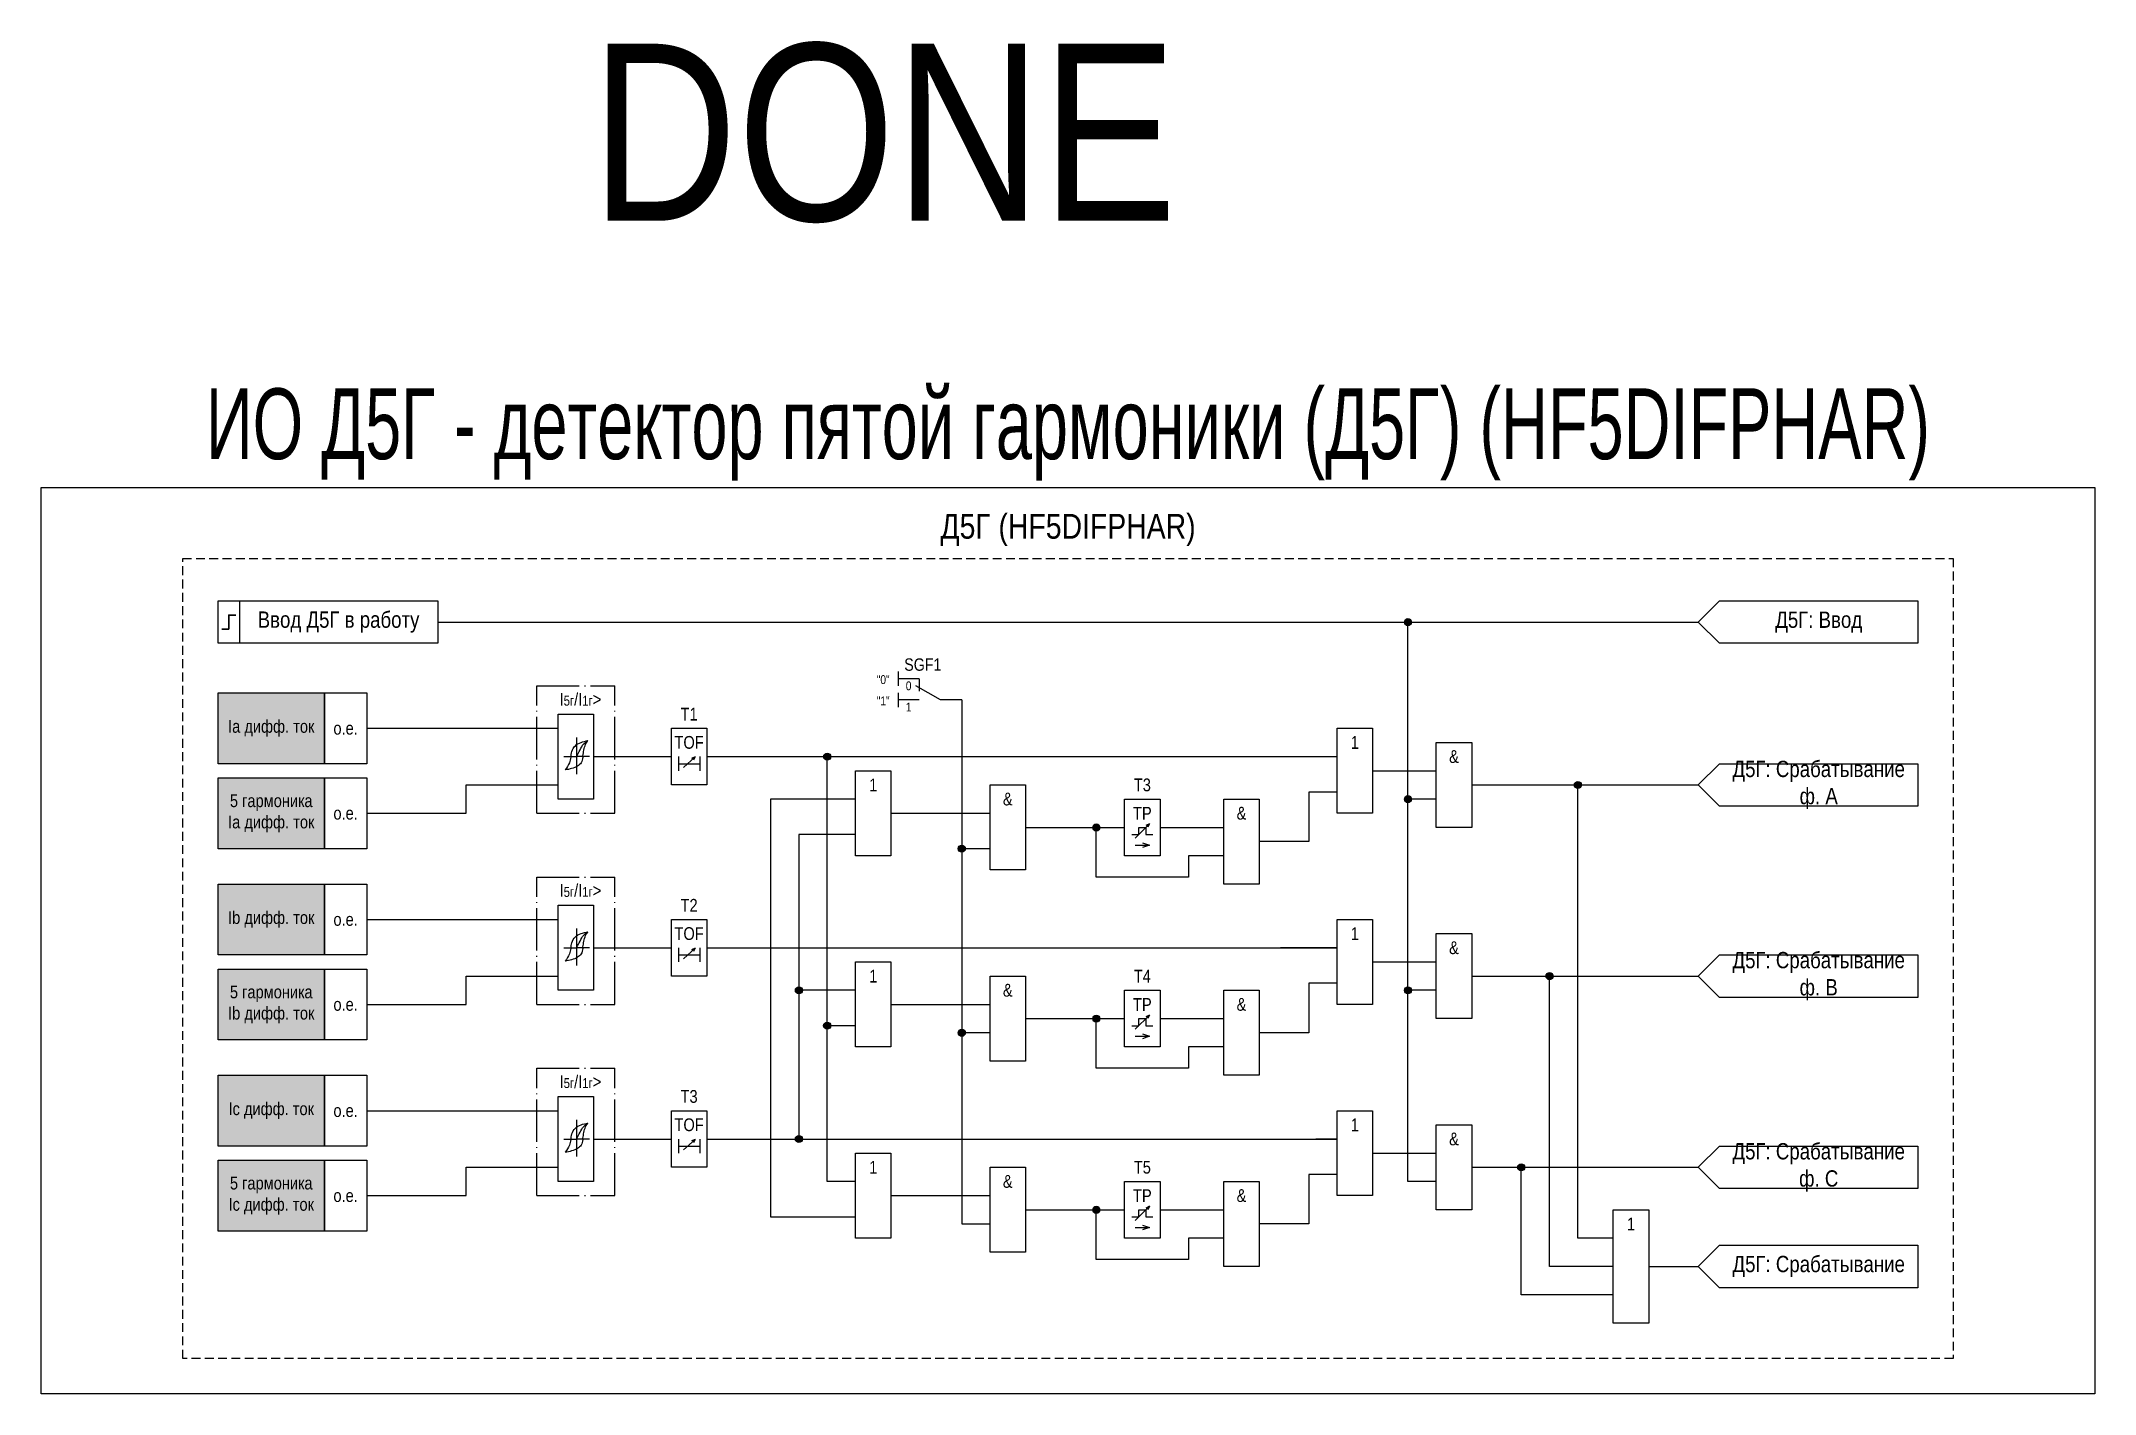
# Model space of a CAD drawing. Header units: millimetres. Extents: x 0 to 2482, y -317 to 171.
# Drawn here: x 1357 to 1647, y -28 to 163.1 of the extents above; entities that cross this region are included whole.
import ezdxf
from ezdxf.enums import TextEntityAlignment as Align

# ---------------------------------------------------------------- set-up
doc = ezdxf.new("R2010")
doc.units = ezdxf.units.MM
doc.linetypes.add('ACAD_ISO04W100', pattern=[30, 24, -3, 0, -3])
doc.linetypes.add('штриховая2', pattern=[0.375, 0.25, -0.125])
doc.layers.add('Основная', color=7, linetype='Continuous')
doc.styles.add('1.8_Gost_RD', font='ARIALN.TTF', dxfattribs={"height": 1.8})
doc.styles.add('2.5_Gost_RD', font='ARIALN.TTF', dxfattribs={"height": 2.5})
doc.styles.add('3.5_Gost_RD', font='ARIALN.TTF', dxfattribs={"height": 3.5})
doc.styles.add('Вывод', font='ARIALN.TTF', dxfattribs={"height": 2.5})
doc.styles.add('Компонент', font='ARIALN.TTF', dxfattribs={"height": 3.5})

msp = doc.modelspace()

# ---------------------------------------------------------------- texts
at = {"color": 30, "ltscale": 100, "attachment_point": 5, "style": '3.5_Gost_RD'}
for s, insert, char_height, width in [('\\pt775;DONE', (1476, 150), 25, 250), ('{\\W0.8;\\C3;ИО Д5Г - детектор пятой гармоники (Д5Г) (HF5DIFPHAR)}', (1502, 107.5), 10, 290), ('\\pt108.5;Д5Г (HF5DIFPHAR)', (1502, 94), 3.5, 250)]:
    msp.add_mtext(s, dxfattribs=dict(at, insert=insert, char_height=char_height, width=width))
at = {"ltscale": 100, "char_height": 1.8, "attachment_point": 5}
for s, insert, width, style in [('Ia дифф. ток', (1389.5, 66), 15, '1.8_Gost_RD'), ('T1', (1448.5, 68), 5, '2.5_Gost_RD'), ('о.е.', (1400, 66), 6, '1.8_Gost_RD'), ('TOF', (1448.5, 64), 5, '2.5_Gost_RD'), ('T3', (1512.5, 58), 5, '2.5_Gost_RD'), ('5 гармоника\\PIa дифф. ток', (1389.5, 54), 15, '1.8_Gost_RD'), ('о.е.', (1400, 54), 6, '1.8_Gost_RD'), ('TP', (1512.5, 54), 5, '2.5_Gost_RD'), ('T2', (1448.5, 41), 5, '2.5_Gost_RD'), ('Ib дифф. ток', (1389.5, 39), 15, '1.8_Gost_RD'), ('о.е.', (1400, 39), 6, '1.8_Gost_RD'), ('TOF', (1448.5, 37), 5, '2.5_Gost_RD'), ('5 гармоника\\PIb дифф. ток', (1389.5, 27), 15, '1.8_Gost_RD'), ('T4', (1512.5, 31), 5, '2.5_Gost_RD'), ('о.е.', (1400, 27), 6, '1.8_Gost_RD'), ('TP', (1512.5, 27), 5, '2.5_Gost_RD'), ('T3', (1448.5, 14), 5, '2.5_Gost_RD'), ('Ic дифф. ток', (1389.5, 12), 15, '1.8_Gost_RD'), ('о.е.', (1400, 12), 6, '1.8_Gost_RD'), ('TOF', (1448.5, 10), 5, '2.5_Gost_RD'), ('T5', (1512.5, 4), 5, '2.5_Gost_RD'), ('5 гармоника\\PIc дифф. ток', (1389.5, 0), 15, '1.8_Gost_RD'), ('о.е.', (1400, 0), 6, '1.8_Gost_RD'), ('TP', (1512.5, 0), 5, '2.5_Gost_RD')]:
    msp.add_mtext(s, dxfattribs=dict(at, insert=insert, width=width, style=style))
at = {"layer": 'Основная', "color": 0, "ltscale": 100, "char_height": 2.3, "width": 28, "attachment_point": 5, "style": '2.5_Gost_RD'}
for s, insert in [('{\\C256;Ввод Д5Г в работу}', (1399, 81)), ('{\\C256;Д5Г: Срабатывание\\Pф. A}', (1608, 58)), ('{\\C256;Д5Г: Срабатывание\\Pф. B}', (1608, 31)), ('{\\C256;Д5Г: Срабатывание\\Pф. C}', (1608, 4)), ('{\\C256;Д5Г: Срабатывание}', (1608, -10))]:
    msp.add_mtext(s, dxfattribs=dict(at, insert=insert))
at = {"layer": 'Основная', "ltscale": 100, "attachment_point": 5, "style": '2.5_Gost_RD'}
for s, insert, char_height, width in [('Д5Г: Ввод', (1608, 81), 2.3, 28), ('1', (1542.5, 64), 1.8, 5), ('&', (1556.5, 62), 1.8, 5), ('1', (1474.5, 58), 1.8, 5), ('&', (1493.5, 56), 1.8, 5), ('&', (1526.5, 54), 1.8, 5), ('1', (1542.5, 37), 1.8, 5), ('&', (1556.5, 35), 1.8, 5), ('1', (1474.5, 31), 1.8, 5), ('&', (1493.5, 29), 1.8, 5), ('&', (1526.5, 27), 1.8, 5), ('1', (1542.5, 10), 1.8, 5), ('&', (1556.5, 8), 1.8, 5), ('1', (1474.5, 4), 1.8, 5), ('&', (1493.5, 2), 1.8, 5), ('&', (1526.5, 0), 1.8, 5), ('1', (1581.5, -4), 1.8, 5)]:
    msp.add_mtext(s, dxfattribs=dict(at, insert=insert, char_height=char_height, width=width))
at = {"layer": 'Основная', "ltscale": 100, "char_height": 1.25, "attachment_point": 1, "style": '3.5_Gost_RD'}
for s, insert in [('"0"', (1475, 73.5)), ('"1"', (1475, 70.5))]:
    msp.add_mtext_dynamic_manual_height_columns(s, width=2, gutter_width=17.5, heights=[0], dxfattribs=dict(at, insert=insert))
at = {"layer": 'Основная', "color": 7, "ltscale": 100, "char_height": 1.8, "attachment_point": 1, "style": '1.8_Gost_RD'}
for insert in [(1431, 71), (1431, 44), (1431, 17)]:
    msp.add_mtext_dynamic_manual_height_columns('\\pi-0.78314;I{\\H0.77778x;5г\\H1.2857x;/I\\H0.77778x;1г\\H1.2857x;>}', width=4, gutter_width=17.5, heights=[0], dxfattribs=dict(at, insert=insert))

# ---------------------------------------------------------------- blocks, each defined once
blk = doc.blocks.new('*U898')
at = {"layer": 'Основная', "linetype": 'ACAD_ISO04W100', "ltscale": 0.25}
for p, q in [((0, 0), (11, 0)), ((0, -18), (0, 0)), ((11, -18), (11, 0)), ((0, -18), (11, -18))]:
    blk.add_line(p, q, dxfattribs=at)
at = {"layer": 'Основная', "style": 'Компонент'}
blk.add_attdef('ОУ', text='', height=3.5, dxfattribs=at).set_placement((11, 0), align=Align.MIDDLE_CENTER)
blk = doc.blocks.new('Точка')
at = {"ltscale": 100}
h = blk.add_hatch(color=256, dxfattribs=at)
h.dxf.hatch_style = 1
edge = h.paths.add_edge_path()
edge.add_arc((0, 0), 0.5, 0, 360)
blk.add_circle((0, 0), 0.5, dxfattribs=at)
blk = doc.blocks.new('*U958')
at = {"layer": 'Основная', "ltscale": 0.35}
blk.add_line((6, 6), (6, 2.5), dxfattribs=at)
at = {"layer": 'Основная', "color": 0}
blk.add_line((0, 0), (7, 4), dxfattribs=at)
blk = doc.blocks.new('*U1016')
at = {"layer": 'Основная', "color": 0}
for p, q in [((-3, 6), (-9, 6)), ((-3, 0), (-9, 0)), ((9, 0), (3, 0))]:
    blk.add_line(p, q, dxfattribs=at)
at = {"layer": 'Основная', "ltscale": 0.25, "xscale": -1}
blk.add_blockref('*U958', (3, 0), dxfattribs=at)
at = {"layer": 'Основная'}
for tag, height, style, p in [('ОУ', 3.5, 'Компонент', (-2, 10)), ('В1', 2.5, 'Вывод', (-13, 6)), ('В2', 2.5, 'Вывод', (-6, 4)), ('В3', 2.5, 'Вывод', (-6, -2))]:
    blk.add_attdef(tag, text='', height=height, dxfattribs=dict(at, style=style)).set_placement(p, align=Align.MIDDLE_CENTER)

# ---------------------------------------------------------------- hatches: boundary and pattern name
at = {"ltscale": 100, "true_color": 0xf7941d}
h = msp.add_hatch(color=30, dxfattribs=at)
h.dxf.hatch_style = 1
h.paths.add_polyline_path([(1382, 71), (1397, 71), (1397, 61), (1382, 61)])
h = msp.add_hatch(color=30, dxfattribs=at)
h.dxf.hatch_style = 1
h.paths.add_polyline_path([(1382, 59), (1397, 59), (1397, 49), (1382, 49)])
h = msp.add_hatch(color=30, dxfattribs=at)
h.dxf.hatch_style = 1
h.paths.add_polyline_path([(1382, 44), (1397, 44), (1397, 34), (1382, 34)])
h = msp.add_hatch(color=30, dxfattribs=at)
h.dxf.hatch_style = 1
h.paths.add_polyline_path([(1382, 32), (1397, 32), (1397, 22), (1382, 22)])
h = msp.add_hatch(color=30, dxfattribs=at)
h.dxf.hatch_style = 1
h.paths.add_polyline_path([(1382, 17), (1397, 17), (1397, 7), (1382, 7)])
h = msp.add_hatch(color=30, dxfattribs=at)
h.dxf.hatch_style = 1
h.paths.add_polyline_path([(1382, 5), (1397, 5), (1397, -5), (1382, -5)])

# ---------------------------------------------------------------- linework, layer by layer
at = {"color": 7, "ltscale": 100}
for p, q in [((1447.7, 60.46), (1449.37, 61.95)), ((1449.37, 61.95), (1448.85, 61.73)), ((1449.37, 61.95), (1449.11, 61.48)), ((1447.7, 33.46), (1449.37, 34.95)), ((1449.37, 34.95), (1448.85, 34.73)), ((1449.37, 34.95), (1449.11, 34.48)), ((1447.7, 6.46), (1449.37, 7.95)), ((1449.37, 7.95), (1448.85, 7.73)), ((1449.37, 7.95), (1449.11, 7.48))]:
    msp.add_line(p, q, dxfattribs=at)
at = {"ltscale": 100}
for p, q in [((1545, 60), (1554, 60)), ((1511.5, 50.5), (1513.5, 52.5)), ((1513.5, 52.5), (1512.99, 52.25)), ((1513.5, 52.5), (1513.26, 52.02)), ((1511.5, 49.5), (1513.5, 49.5)), ((1515, 52), (1524, 52)), ((1545, 33), (1554, 33)), ((1511.5, 23.5), (1513.5, 25.5)), ((1513.5, 25.5), (1512.99, 25.25)), ((1513.5, 25.5), (1513.26, 25.02)), ((1515, 25), (1524, 25)), ((1511.5, 22.5), (1513.5, 22.5)), ((1545, 6), (1554, 6)), ((1511.5, -3.5), (1513.5, -1.5)), ((1513.5, -1.5), (1512.99, -1.75)), ((1513.5, -1.5), (1513.26, -1.98)), ((1515, -2), (1524, -2)), ((1511.5, -4.5), (1513.5, -4.5))]:
    msp.add_line(p, q, dxfattribs=at)
at = {"color": 3, "ltscale": 100}
msp.add_lwpolyline([(1357, 100), (1647, 100), (1647, -28), (1357, -28)], close=True, dxfattribs=at)
at = {"ltscale": 100}
for points in [[(1413, 81), (1591, 81)], [(1554, 56), (1550, 56), (1550, 81)], [(1487, 70), (1487, 70), (1487, -4), (1491, -4)], [(1447, 62), (1447, 60)], [(1447, 61), (1450, 61)], [(1450, 62), (1450, 60)], [(1451, 62), (1540, 62)], [(1472, 2), (1468, 2), (1468, 62)], [(1403, 54), (1417, 54), (1417, 58), (1430, 58)], [(1472, 56), (1460, 56), (1460, -3), (1472, -3)], [(1540, 57), (1536, 57), (1536, 50), (1529, 50)], [(1554, 29), (1550, 29), (1550, 56)], [(1559, 58), (1591, 58)], [(1579, -6), (1574, -6), (1574, 58)], [(1477, 54), (1491, 54)], [(1472, 51), (1464, 51), (1464, 8)], [(1496, 52), (1510, 52)], [(1524, 48), (1519, 48), (1519, 45), (1506, 45), (1506, 52)], [(1512.5, 49.83), (1513.5, 49.5), (1512.5, 49.17)], [(1491, 49), (1487, 49)], [(1447, 35), (1447, 33)], [(1450, 35), (1450, 33)], [(1451, 35), (1540, 35)], [(1540, 35), (1532, 35)], [(1447, 34), (1450, 34)], [(1403, 27), (1417, 27), (1417, 31), (1430, 31)], [(1540, 30), (1536, 30), (1536, 23), (1529, 23)], [(1540, 30), (1536, 30)], [(1559, 31), (1591, 31)], [(1579, -10), (1570, -10), (1570, 31)], [(1472, 29), (1464, 29)], [(1477, 27), (1491, 27)], [(1554, 2), (1550, 2), (1550, 29)], [(1472, 24), (1468, 24)], [(1496, 25), (1510, 25)], [(1524, 21), (1519, 21), (1519, 18), (1506, 18), (1506, 25)], [(1491, 23), (1487, 23)], [(1512.5, 22.83), (1513.5, 22.5), (1512.5, 22.17)], [(1447, 8), (1447, 6)], [(1447, 7), (1450, 7)], [(1450, 8), (1450, 6)], [(1451, 8), (1540, 8)], [(1540, 8), (1537, 8)], [(1403, 0), (1417, 0), (1417, 4), (1430, 4)], [(1540, 3), (1536, 3), (1536, -4), (1529, -4)], [(1559, 4), (1591, 4)], [(1579, -14), (1566, -14), (1566, 4)], [(1472, 2), (1469, 2)], [(1477, 0), (1491, 0)], [(1496, -2), (1510, -2)], [(1524, -6), (1519, -6), (1519, -9), (1506, -9), (1506, -2)], [(1512.5, -4.17), (1513.5, -4.5), (1512.5, -4.83)], [(1584, -10), (1591, -10)]]:
    msp.add_lwpolyline(points, dxfattribs=at)
for points in [[(1382, 71), (1397, 71), (1397, 61), (1382, 61)], [(1397, 71), (1403, 71), (1403, 61), (1397, 61)], [(1446, 66), (1451, 66), (1451, 58), (1446, 58)], [(1382, 59), (1397, 59), (1397, 49), (1382, 49)], [(1397, 59), (1403, 59), (1403, 49), (1397, 49)], [(1510, 56), (1515, 56), (1515, 48), (1510, 48)], [(1382, 44), (1397, 44), (1397, 34), (1382, 34)], [(1397, 44), (1403, 44), (1403, 34), (1397, 34)], [(1446, 39), (1451, 39), (1451, 31), (1446, 31)], [(1382, 32), (1397, 32), (1397, 22), (1382, 22)], [(1397, 32), (1403, 32), (1403, 22), (1397, 22)], [(1510, 29), (1515, 29), (1515, 21), (1510, 21)], [(1382, 17), (1397, 17), (1397, 7), (1382, 7)], [(1397, 17), (1403, 17), (1403, 7), (1397, 7)], [(1446, 12), (1451, 12), (1451, 4), (1446, 4)], [(1382, 5), (1397, 5), (1397, -5), (1382, -5)], [(1397, 5), (1403, 5), (1403, -5), (1397, -5)], [(1510, 2), (1515, 2), (1515, -6), (1510, -6)], [(1579, -2), (1584, -2), (1584, -18), (1579, -18)]]:
    msp.add_lwpolyline(points, close=True, dxfattribs=at)
at = {"color": 7, "ltscale": 100}
for points in [[(1511, 51), (1512, 51), (1512, 52), (1513, 52), (1513, 51), (1514, 51)], [(1511, 24), (1512, 24), (1512, 25), (1513, 25), (1513, 24), (1514, 24)], [(1511, -3), (1512, -3), (1512, -2), (1513, -2), (1513, -3), (1514, -3)]]:
    msp.add_lwpolyline(points, dxfattribs=at)
at = {"layer": 'Основная', "ltscale": 100}
for p, q in [((1478, 74), (1478, 72)), ((1478, 71), (1478, 69)), ((1430, 66.5), (1430, 68)), ((1430, 68), (1435, 68)), ((1430, 59), (1430, 67)), ((1435, 68), (1435, 62)), ((1435, 62), (1446, 62)), ((1435, 62), (1435, 56)), ((1430, 56), (1430, 59)), ((1435, 56), (1430, 56)), ((1430, 39.5), (1430, 41)), ((1430, 41), (1435, 41)), ((1435, 41), (1435, 35)), ((1430, 32), (1430, 40)), ((1435, 35), (1446, 35)), ((1435, 35), (1435, 29)), ((1430, 29), (1430, 32)), ((1435, 29), (1430, 29)), ((1430, 12.5), (1430, 14)), ((1430, 14), (1435, 14)), ((1430, 5), (1430, 13)), ((1435, 14), (1435, 8)), ((1435, 8), (1446, 8)), ((1435, 8), (1435, 2)), ((1430, 2), (1430, 5)), ((1435, 2), (1430, 2))]:
    msp.add_line(p, q, dxfattribs=at)
at = {"layer": 'Основная', "color": 7, "ltscale": 100}
for p, q in [((1403, 66), (1430, 66)), ((1430.79, 62), (1432.6, 62)), ((1434.42, 62), (1432.6, 62)), ((1403, 39), (1430, 39)), ((1430.79, 35), (1432.6, 35)), ((1434.42, 35), (1432.6, 35)), ((1403, 12), (1430, 12)), ((1430.79, 8), (1432.6, 8)), ((1434.42, 8), (1432.6, 8))]:
    msp.add_line(p, q, dxfattribs=at)
at = {"layer": 'Основная'}
for p, q in [((1432.6, 64.72), (1432.6, 59.52)), ((1432.6, 37.72), (1432.6, 32.52)), ((1432.6, 10.72), (1432.6, 5.52))]:
    msp.add_line(p, q, dxfattribs=at)
at = {"layer": 'Основная', "linetype": 'штриховая2', "ltscale": 5}
msp.add_lwpolyline([(1377, 90), (1627, 90), (1627, -23), (1377, -23)], close=True, dxfattribs=at)
at = {"layer": 'Основная', "ltscale": 100}
for points in [[(1382, 84), (1385, 84), (1385, 78), (1382, 78)], [(1382, 84), (1413, 84), (1413, 78), (1382, 78)], [(1622, 84), (1622, 78), (1594, 78), (1591, 81), (1594, 84)], [(1540, 66), (1545, 66), (1545, 54), (1540, 54)], [(1554, 64), (1559, 64), (1559, 52), (1554, 52)], [(1622, 61), (1622, 55), (1594, 55), (1591, 58), (1594, 61)], [(1472, 60), (1477, 60), (1477, 48), (1472, 48)], [(1491, 58), (1496, 58), (1496, 46), (1491, 46)], [(1524, 56), (1529, 56), (1529, 44), (1524, 44)], [(1540, 39), (1545, 39), (1545, 27), (1540, 27)], [(1554, 37), (1559, 37), (1559, 25), (1554, 25)], [(1472, 33), (1477, 33), (1477, 21), (1472, 21)], [(1622, 34), (1622, 28), (1594, 28), (1591, 31), (1594, 34)], [(1491, 31), (1496, 31), (1496, 19), (1491, 19)], [(1524, 29), (1529, 29), (1529, 17), (1524, 17)], [(1540, 12), (1545, 12), (1545, 0), (1540, 0)], [(1554, 10), (1559, 10), (1559, -2), (1554, -2)], [(1472, 6), (1477, 6), (1477, -6), (1472, -6)], [(1622, 7), (1622, 1), (1594, 1), (1591, 4), (1594, 7)], [(1491, 4), (1496, 4), (1496, -8), (1491, -8)], [(1524, 2), (1529, 2), (1529, -10), (1524, -10)], [(1622, -7), (1622, -13), (1594, -13), (1591, -10), (1594, -7)]]:
    msp.add_lwpolyline(points, close=True, dxfattribs=at)
at = {"layer": 'Основная', "lineweight": 30, "ltscale": 100}
msp.add_lwpolyline([(1384.5, 82), (1383.5, 82), (1383.5, 80), (1382.5, 80)], dxfattribs=at)
at = {"layer": 'Основная'}
for points in [[(1431.8, 61.92), (1431.95, 62.71), (1432.44, 63.54), (1434.2, 64.26)], [(1432.6, 62), (1433, 62.72), (1433.47, 63.6), (1434.2, 64.26)], [(1433.48, 61.92), (1433.6, 62.71), (1433.81, 63.54), (1434.2, 64.26)], [(1431.8, 61.92), (1431.6, 61.13), (1431, 60.12)], [(1433.48, 61.92), (1433.25, 61.13), (1432.76, 60.67), (1431, 60.12)], [(1431.8, 34.92), (1431.6, 34.13), (1431, 33.12)], [(1433.48, 34.92), (1433.25, 34.13), (1432.76, 33.67), (1431, 33.12)], [(1431.8, 34.92), (1431.95, 35.71), (1432.44, 36.54), (1434.2, 37.26)], [(1432.6, 35), (1433, 35.72), (1433.47, 36.6), (1434.2, 37.26)], [(1433.48, 34.92), (1433.6, 35.71), (1433.81, 36.54), (1434.2, 37.26)], [(1431.8, 7.92), (1431.95, 8.71), (1432.44, 9.54), (1434.2, 10.26)], [(1432.6, 8), (1433, 8.72), (1433.47, 9.6), (1434.2, 10.26)], [(1433.48, 7.92), (1433.6, 8.71), (1433.81, 9.54), (1434.2, 10.26)], [(1431.8, 7.92), (1431.6, 7.13), (1431, 6.12)], [(1433.48, 7.92), (1433.25, 7.13), (1432.76, 6.67), (1431, 6.12)]]:
    msp.add_spline(points, degree=3, dxfattribs=at)

# ---------------------------------------------------------------- block references
at = {"layer": 'Основная', "ltscale": 100}
for p in [(1550, 81), (1468, 62), (1574, 58), (1550, 56), (1506, 52), (1487, 49), (1464, 29), (1550, 29), (1570, 31), (1468, 24), (1487, 23), (1506, 25), (1464, 8), (1566, 4), (1506, -2)]:
    msp.add_blockref('Точка', p, dxfattribs=at)
at = {"layer": 'Основная', "ltscale": 0.25}
ref = msp.add_blockref('*U1016', (1482.5, 70), dxfattribs=dict(at, xscale=0.5, yscale=0.5, zscale=0.5))
ref.add_attrib('ОУ', 'SGF1', dxfattribs={"height": 1.75, "style": 'Компонент'}).set_placement((1481.5, 75), align=Align.MIDDLE_CENTER)
ref.add_attrib('В2', '0', dxfattribs={"height": 1.25, "style": 'Вывод'}).set_placement((1479.5, 72), align=Align.MIDDLE_CENTER)
ref.add_attrib('В3', '1', dxfattribs={"height": 1.25, "style": 'Вывод'}).set_placement((1479.5, 69), align=Align.MIDDLE_CENTER)
for p in [(1427, 72), (1427, 45), (1427, 18)]:
    msp.add_blockref('*U898', p, dxfattribs=at)

msp.set_redraw_order([(e.dxf.handle, doc.entitydb.next_handle()) for e in msp.query("TEXT MTEXT ATTDEF DIMENSION ARC_DIMENSION")])  # texts and dimensions are drawn at this point

doc.saveas('drawing.dxf')
